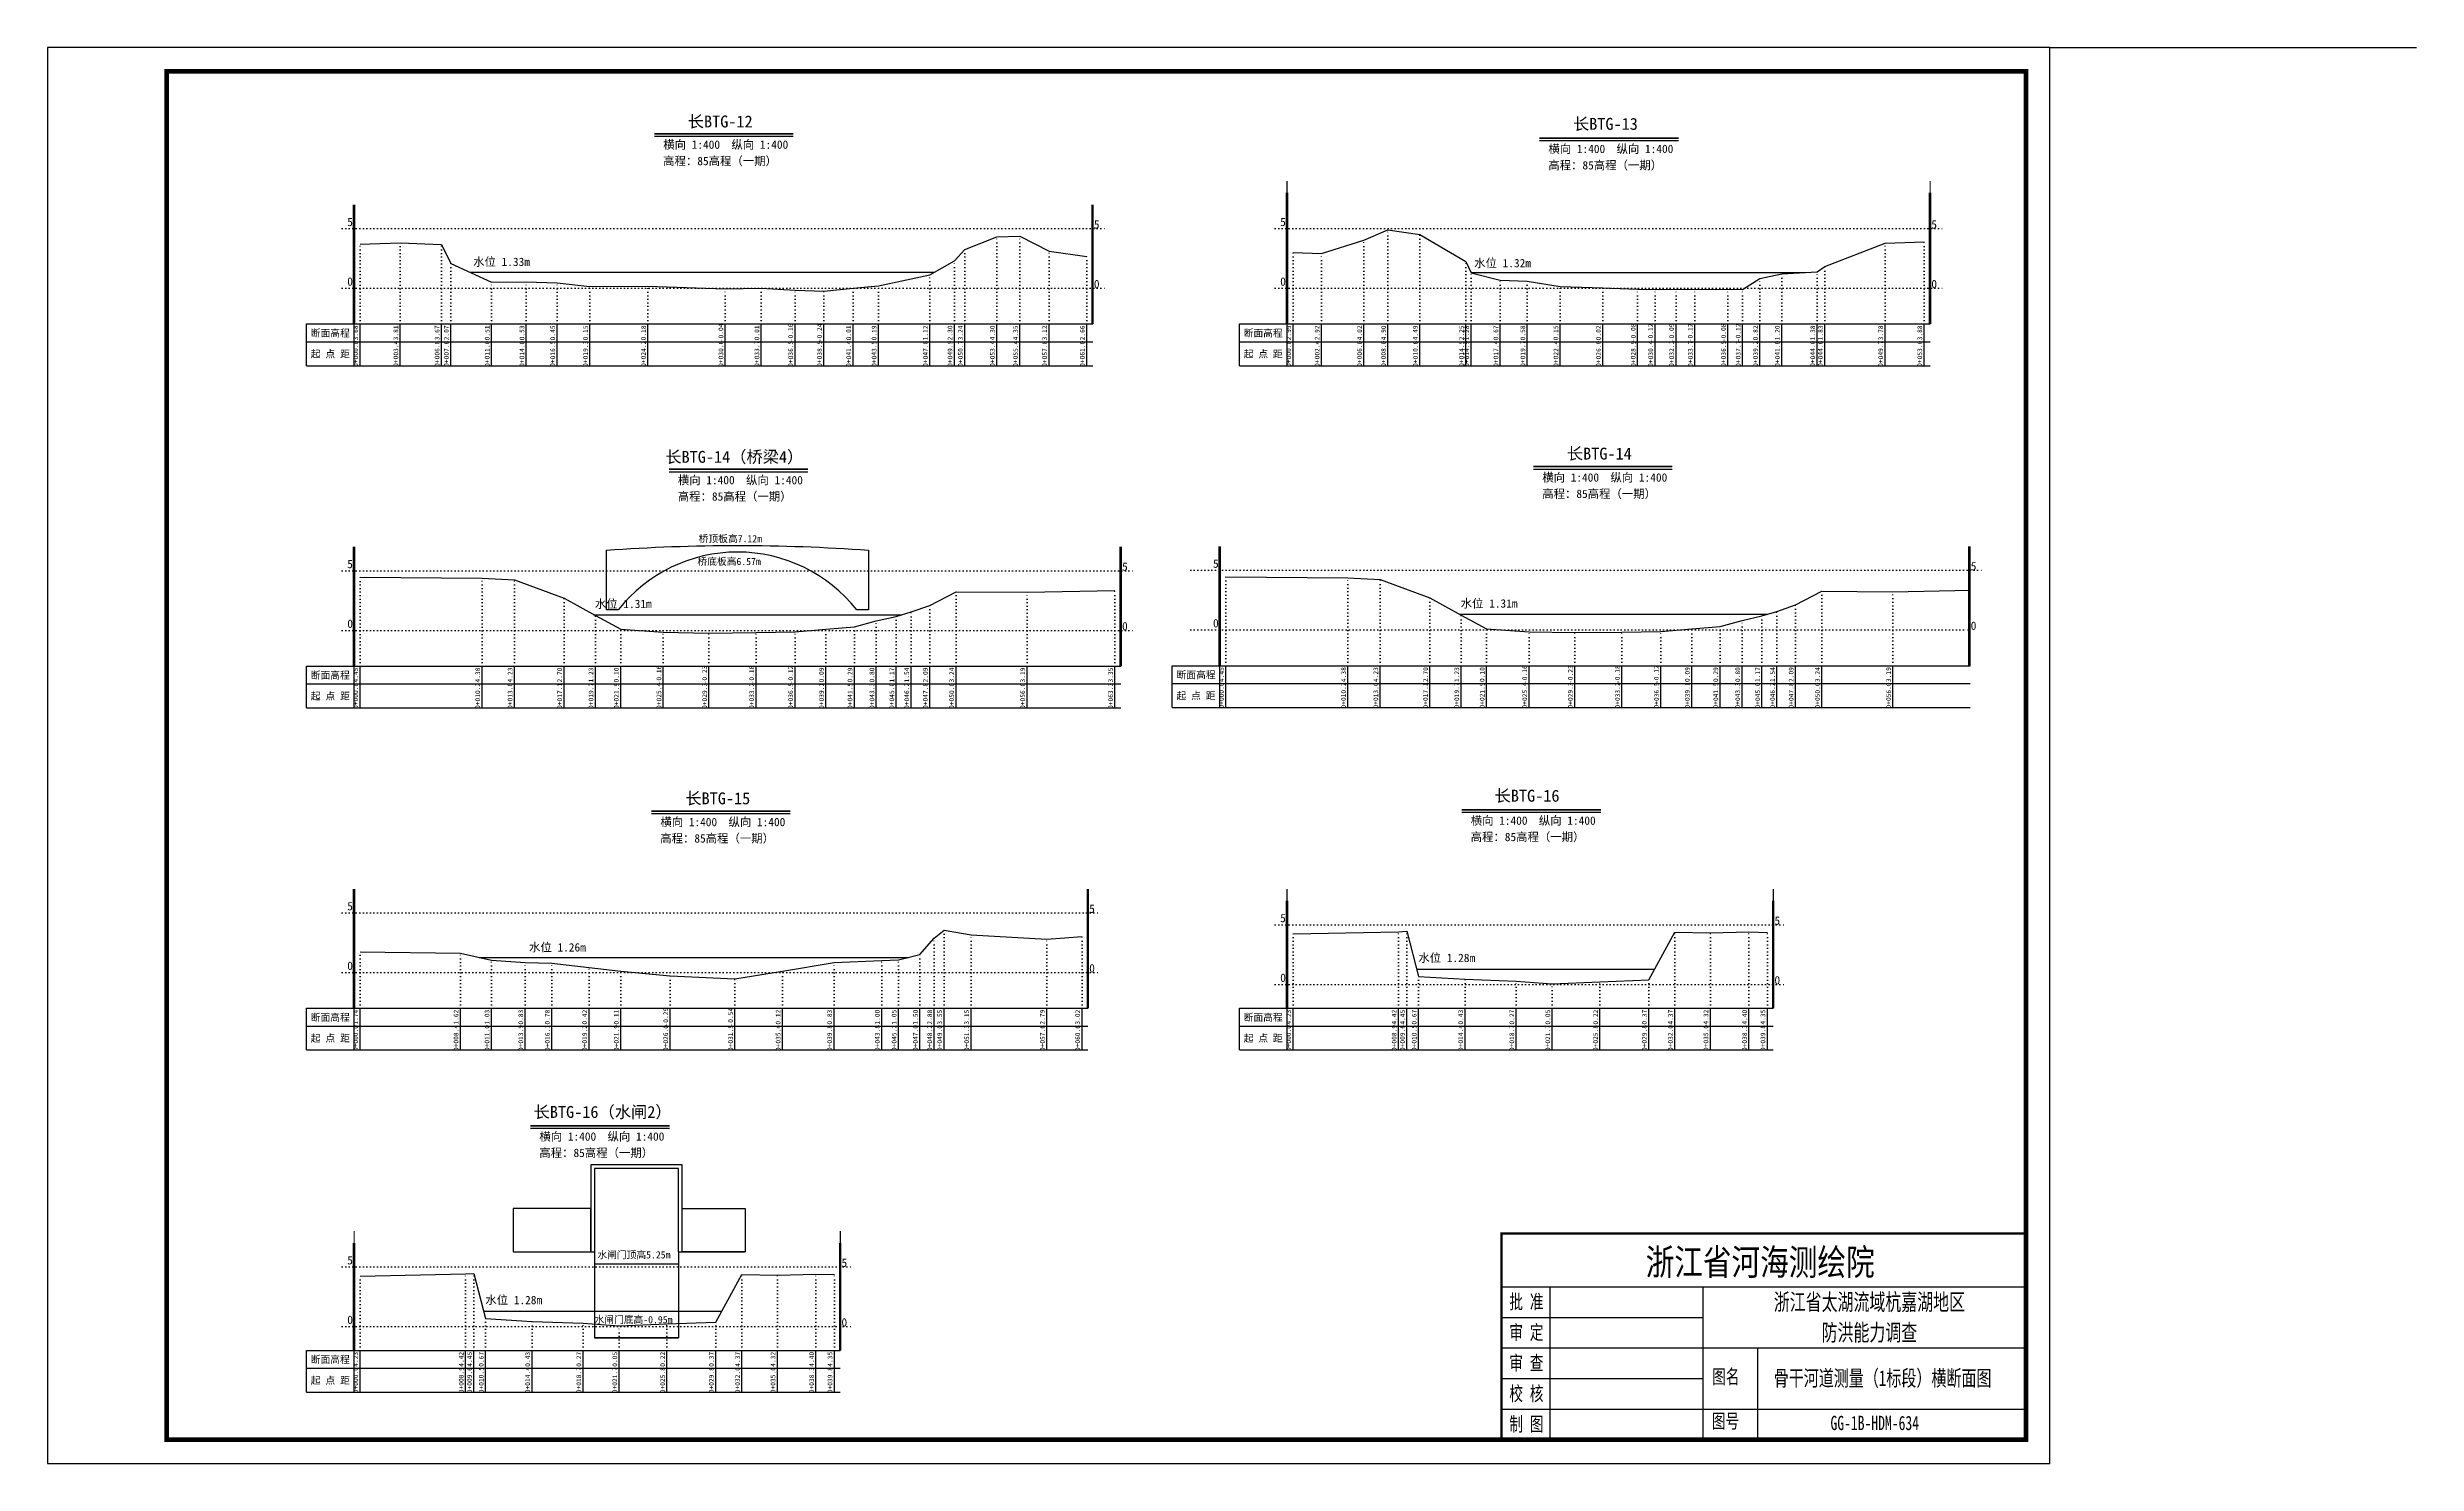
# Model space of a CAD drawing. Header units: millimetres. Extents: x 518104 to 521506, y 3371901 to 3372198.
# Drawn here: x 519595.1 to 520092, y 3371900.9 to 3372197.9 of the extents above; entities that cross this region are included whole.
import ezdxf
from ezdxf.enums import TextEntityAlignment as Align

# ---------------------------------------------------------------- set-up
doc = ezdxf.new("R2010")
doc.units = ezdxf.units.MM
doc.header["$LTSCALE"] = 0.4
doc.header["$MEASUREMENT"] = 0
doc.linetypes.add('X4', pattern=[1.6, 0, -1.6])
for name, color, linetype in [('DMX', 1, 'Continuous'), ('TEXT', 7, 'Continuous'), ('zdm1', 5, 'Continuous'), ('ZDMT5', 3, 'Continuous'), ('图框', 7, 'Continuous'), ('断面名称', 5, 'Continuous'), ('桥梁', 7, 'Continuous'), ('比例尺', 3, 'Continuous'), ('水位', 4, 'Continuous'), ('水闸', 7, 'Continuous')]:
    doc.layers.add(name, color=color, linetype=linetype)
doc.styles.add('HDM', font='仿宋_GB2312.ttf')
doc.styles.add('tk2', font='SimSun.ttf', dxfattribs={"width": 0.8})

msp = doc.modelspace()

# ---------------------------------------------------------------- linework, layer by layer
at = {"lineweight": 100, "const_width": 0.5}
msp.add_lwpolyline([(520010.07, 3371949.15), (519900.07, 3371949.15), (519900.07, 3371905.87), (520010.07, 3371905.87), (520010.07, 3371949.15)], dxfattribs=at)
at = {"layer": 'DMX', "linetype": 'Continuous', "flags": 128}
for points in [[(519660.65, 3372156.57), (519669.07, 3372156.9), (519677.72, 3372156.55), (519679.67, 3372152.55), (519688.22, 3372148.65), (519695.52, 3372148.7), (519701.97, 3372148.5), (519708.85, 3372147.75), (519721.02, 3372147.82), (519737.25, 3372147.27), (519744.8, 3372147.4), (519751.87, 3372146.97), (519757.92, 3372146.77), (519764.05, 3372147.4), (519769.37, 3372147.85), (519780.15, 3372150.17), (519785.3, 3372153.12), (519787.47, 3372155.47), (519794.2, 3372158.12), (519799.02, 3372158.25), (519805.15, 3372155.17), (519813.05, 3372154.02)], [(519856.32, 3372154.85), (519862.3, 3372154.67), (519871.2, 3372157.42), (519876.22, 3372159.62), (519882.9, 3372158.6), (519892.57, 3372153), (519893.67, 3372150.57), (519899.8, 3372149.05), (519905.45, 3372148.82), (519912.37, 3372147.75), (519921.3, 3372147.42), (519928.6, 3372147.17), (519932.25, 3372147.07), (519936.65, 3372147.15), (519940.57, 3372147.07), (519947.52, 3372147.17), (519950.6, 3372147.07), (519954.25, 3372149.42), (519958.82, 3372150.37), (519966.25, 3372150.82), (519967.85, 3372151.95), (519980.5, 3372156.82), (519988.7, 3372157.07)], [(519660.65, 3372086.75), (519686.25, 3372086.57), (519693.02, 3372086.2), (519703.45, 3372082.37), (519710, 3372078.7), (519715.32, 3372075.87), (519724.25, 3372075.22), (519733.82, 3372075.05), (519743.7, 3372075.17), (519751.87, 3372075.32), (519758.35, 3372075.85), (519764.32, 3372076.35), (519768.92, 3372077.62), (519773.1, 3372078.55), (519776.22, 3372079.47), (519780.12, 3372080.85), (519785.65, 3372083.72), (519800.55, 3372083.6), (519818.97, 3372084)], [(519842.23, 3372086.84), (519867.83, 3372086.66), (519874.61, 3372086.29), (519885.03, 3372082.46), (519891.58, 3372078.79), (519896.91, 3372075.96), (519905.83, 3372075.31), (519915.41, 3372075.14), (519925.28, 3372075.26), (519933.46, 3372075.41), (519939.93, 3372075.94), (519945.91, 3372076.44), (519950.51, 3372077.71), (519954.68, 3372078.64), (519957.81, 3372079.56), (519961.71, 3372080.94), (519967.23, 3372083.81), (519982.13, 3372083.69), (519998.33, 3372084.04)], [(519660.65, 3372008.22), (519681.7, 3372007.92), (519688.2, 3372006.45), (519695.27, 3372005.95), (519700.85, 3372005.82), (519708.67, 3372004.92), (519715.32, 3372004.15), (519725.67, 3372003.15), (519739.27, 3372002.52), (519749.25, 3372004.17), (519760.05, 3372005.95), (519770.05, 3372006.37), (519773.57, 3372006.5), (519778.05, 3372007.62), (519781.05, 3372011.07), (519783.12, 3372012.75), (519788.8, 3372011.75), (519804.67, 3372010.85), (519812.07, 3372011.42)], [(519856.32, 3372011.95), (519878.45, 3372012.42), (519880.2, 3372012.5), (519882.65, 3372003.05), (519892.4, 3372002.45), (519903.12, 3372002.05), (519910.67, 3372001.5), (519920.7, 3372001.92), (519930.92, 3372002.3), (519936.4, 3372012.3), (519943.85, 3372012.17), (519951.95, 3372012.37), (519955.8, 3372012.25)], [(519660.65, 3371940.2), (519682.77, 3371940.67), (519684.52, 3371940.75), (519686.97, 3371931.3), (519696.72, 3371930.7), (519707.45, 3371930.3), (519715, 3371929.75), (519725.02, 3371930.17), (519735.25, 3371930.55), (519740.72, 3371940.55), (519748.17, 3371940.42), (519756.27, 3371940.62), (519760.12, 3371940.5)]]:
    msp.add_lwpolyline(points, dxfattribs=at)
at = {"layer": 'TEXT', "color": 0}
for p, q in [((519900.07, 3371937.95, 0), (520010.07, 3371937.95, 0)), ((519910.15, 3371937.95, 0), (519910.15, 3371912.29, 0)), ((519942.24, 3371937.95, 0), (519942.24, 3371912.29, 0)), ((519900.07, 3371931.54, 0), (519942.24, 3371931.54, 0)), ((519900.07, 3371925.12, 0), (519942.24, 3371925.12, 0)), ((519942.24, 3371925.12, 0), (520010.07, 3371925.12, 0)), ((519953.72, 3371925.12, 0), (519953.72, 3371905.87, 0)), ((519900.07, 3371918.7, 0), (519942.24, 3371918.7, 0)), ((519900.07, 3371912.29, 0), (520010.07, 3371912.29, 0)), ((519910.15, 3371912.29, 0), (519910.15, 3371905.87, 0)), ((519942.24, 3371912.29, 0), (519942.24, 3371905.87, 0))]:
    msp.add_line(p, q, dxfattribs=at)
at = {"layer": 'zdm1', "linetype": 'Continuous'}
for p, q in [((519854.95, 3372139.87), (519854.95, 3372167.37)), ((519855.2, 3372139.87), (519855.2, 3372167.37)), ((519989.82, 3372139.87), (519989.82, 3372167.37)), ((519990.07, 3372139.87), (519990.07, 3372167.37)), ((519659.27, 3372139.87), (519659.27, 3372164.87)), ((519659.52, 3372139.87), (519659.52, 3372164.87)), ((519814.17, 3372139.87), (519814.17, 3372164.87)), ((519814.42, 3372139.87), (519814.42, 3372164.87)), ((519649.4, 3372139.87), (519660.65, 3372139.87)), ((519649.4, 3372131.12), (519649.4, 3372139.87)), ((519649.4, 3372136.12), (519814.3, 3372136.12)), ((519659.4, 3372131.12), (519659.4, 3372139.87)), ((519660.65, 3372139.87), (519814.3, 3372139.87)), ((519845.07, 3372139.87), (519856.32, 3372139.87)), ((519845.07, 3372131.12), (519845.07, 3372139.87)), ((519845.07, 3372136.12), (519989.95, 3372136.12)), ((519855.07, 3372131.12), (519855.07, 3372139.87)), ((519856.32, 3372139.87), (519989.95, 3372139.87)), ((519649.4, 3372131.12), (519814.3, 3372131.12)), ((519845.07, 3372131.12), (519989.95, 3372131.12)), ((519659.27, 3372068.12), (519659.27, 3372093.12)), ((519659.52, 3372068.12), (519659.52, 3372093.12)), ((519820.1, 3372068.12), (519820.1, 3372093.12)), ((519820.35, 3372068.12), (519820.35, 3372093.12)), ((519840.86, 3372068.21), (519840.86, 3372093.21)), ((519841.11, 3372068.21), (519841.11, 3372093.21)), ((519998.08, 3372068.21), (519998.08, 3372093.21)), ((519998.33, 3372068.21), (519998.33, 3372093.21)), ((519649.4, 3372068.12), (519660.65, 3372068.12)), ((519649.4, 3372059.37), (519649.4, 3372068.12)), ((519659.4, 3372059.37), (519659.4, 3372068.12)), ((519660.65, 3372068.12), (519820.22, 3372068.12)), ((519830.98, 3372068.21), (519842.23, 3372068.21)), ((519830.98, 3372059.46), (519830.98, 3372068.21)), ((519838.63, 3372068.21), (519998.33, 3372068.21)), ((519840.98, 3372059.46), (519840.98, 3372068.21)), ((519649.4, 3372064.37), (519820.22, 3372064.37)), ((519830.98, 3372064.46), (519998.33, 3372064.46)), ((519649.4, 3372059.37), (519820.22, 3372059.37)), ((519830.98, 3372059.46), (519998.33, 3372059.46)), ((519659.27, 3371996.37), (519659.27, 3372021.37)), ((519659.52, 3371996.37), (519659.52, 3372021.37)), ((519813.2, 3371996.37), (519813.2, 3372021.37)), ((519813.45, 3371996.37), (519813.45, 3372021.37)), ((519854.95, 3371996.37), (519854.95, 3372018.87)), ((519855.2, 3371996.37), (519855.2, 3372018.87)), ((519956.92, 3371996.37), (519956.92, 3372018.87)), ((519957.17, 3371996.37), (519957.17, 3372018.87)), ((519649.4, 3371996.37), (519660.65, 3371996.37)), ((519649.4, 3371987.62), (519649.4, 3371996.37)), ((519649.4, 3371992.62), (519813.32, 3371992.62)), ((519659.4, 3371987.62), (519659.4, 3371996.37)), ((519660.65, 3371996.37), (519813.32, 3371996.37)), ((519845.07, 3371996.37), (519856.32, 3371996.37)), ((519845.07, 3371987.62), (519845.07, 3371996.37)), ((519845.07, 3371992.62), (519957.05, 3371992.62)), ((519855.07, 3371987.62), (519855.07, 3371996.37)), ((519856.32, 3371996.37), (519957.05, 3371996.37)), ((519649.4, 3371987.62), (519813.32, 3371987.62)), ((519845.07, 3371987.62), (519957.05, 3371987.62)), ((519659.27, 3371924.62), (519659.27, 3371947.12)), ((519659.52, 3371924.62), (519659.52, 3371947.12)), ((519761.25, 3371924.62), (519761.25, 3371947.12)), ((519761.5, 3371924.62), (519761.5, 3371947.12)), ((519649.4, 3371924.62), (519660.65, 3371924.62)), ((519649.4, 3371915.87), (519649.4, 3371924.62)), ((519659.4, 3371915.87), (519659.4, 3371924.62)), ((519660.65, 3371924.62), (519761.37, 3371924.62)), ((519649.4, 3371920.87), (519761.37, 3371920.87)), ((519649.4, 3371915.87), (519761.37, 3371915.87))]:
    msp.add_line(p, q, dxfattribs=at)
at = {"layer": 'zdm1', "linetype": 'X4'}
for p, q in [((519656.9, 3372159.87), (519816.8, 3372159.87)), ((519852.57, 3372159.87), (519992.45, 3372159.87)), ((519656.9, 3372147.37), (519816.8, 3372147.37)), ((519852.57, 3372147.37), (519992.45, 3372147.37)), ((519656.9, 3372088.12), (519822.72, 3372088.12)), ((519834.88, 3372088.21), (520000.71, 3372088.21)), ((519656.9, 3372075.62), (519822.72, 3372075.62)), ((519834.88, 3372075.71), (519998.33, 3372075.71)), ((519656.9, 3372016.37), (519815.82, 3372016.37)), ((519852.57, 3372013.87), (519959.55, 3372013.87)), ((519656.9, 3372003.87), (519815.82, 3372003.87)), ((519852.57, 3372001.37), (519959.55, 3372001.37)), ((519656.9, 3371942.12), (519763.87, 3371942.12)), ((519656.9, 3371929.62), (519763.87, 3371929.62))]:
    msp.add_line(p, q, dxfattribs=at)
at = {"layer": 'zdm1', "linetype": 'Continuous', "flags": 128}
for points in [[(519855.07, 3372167.37, 0.25, 0.25, 0), (519855.07, 3372169.87, 0.25, 0.25, 0)], [(519989.95, 3372167.37, 0.25, 0.25, 0), (519989.95, 3372169.87, 0.25, 0.25, 0)], [(519659.4, 3372162.37, 0.25, 0.25, 0), (519659.4, 3372164.87, 0.25, 0.25, 0)], [(519814.3, 3372162.37, 0.25, 0.25, 0), (519814.3, 3372164.87, 0.25, 0.25, 0)], [(519855.07, 3372162.37, 0.25, 0.25, 0), (519855.07, 3372164.87, 0.25, 0.25, 0)], [(519989.95, 3372162.37, 0.25, 0.25, 0), (519989.95, 3372164.87, 0.25, 0.25, 0)], [(519659.4, 3372157.37, 0.25, 0.25, 0), (519659.4, 3372159.87, 0.25, 0.25, 0)], [(519814.3, 3372157.37, 0.25, 0.25, 0), (519814.3, 3372159.87, 0.25, 0.25, 0)], [(519855.07, 3372157.37, 0.25, 0.25, 0), (519855.07, 3372159.87, 0.25, 0.25, 0)], [(519989.95, 3372157.37, 0.25, 0.25, 0), (519989.95, 3372159.87, 0.25, 0.25, 0)], [(519659.4, 3372152.37, 0.25, 0.25, 0), (519659.4, 3372154.87, 0.25, 0.25, 0)], [(519814.3, 3372152.37, 0.25, 0.25, 0), (519814.3, 3372154.87, 0.25, 0.25, 0)], [(519855.07, 3372152.37, 0.25, 0.25, 0), (519855.07, 3372154.87, 0.25, 0.25, 0)], [(519989.95, 3372152.37, 0.25, 0.25, 0), (519989.95, 3372154.87, 0.25, 0.25, 0)], [(519659.4, 3372147.37, 0.25, 0.25, 0), (519659.4, 3372149.87, 0.25, 0.25, 0)], [(519814.3, 3372147.37, 0.25, 0.25, 0), (519814.3, 3372149.87, 0.25, 0.25, 0)], [(519855.07, 3372147.37, 0.25, 0.25, 0), (519855.07, 3372149.87, 0.25, 0.25, 0)], [(519989.95, 3372147.37, 0.25, 0.25, 0), (519989.95, 3372149.87, 0.25, 0.25, 0)], [(519659.4, 3372142.37, 0.25, 0.25, 0), (519659.4, 3372144.87, 0.25, 0.25, 0)], [(519814.3, 3372142.37, 0.25, 0.25, 0), (519814.3, 3372144.87, 0.25, 0.25, 0)], [(519855.07, 3372142.37, 0.25, 0.25, 0), (519855.07, 3372144.87, 0.25, 0.25, 0)], [(519989.95, 3372142.37, 0.25, 0.25, 0), (519989.95, 3372144.87, 0.25, 0.25, 0)], [(519659.4, 3372090.62, 0.25, 0.25, 0), (519659.4, 3372093.12, 0.25, 0.25, 0)], [(519820.22, 3372090.62, 0.25, 0.25, 0), (519820.22, 3372093.12, 0.25, 0.25, 0)], [(519840.98, 3372090.71, 0.25, 0.25, 0), (519840.98, 3372093.21, 0.25, 0.25, 0)], [(519998.21, 3372090.71, 0.25, 0.25, 0), (519998.21, 3372093.21, 0.25, 0.25, 0)], [(519659.4, 3372085.62, 0.25, 0.25, 0), (519659.4, 3372088.12, 0.25, 0.25, 0)], [(519820.22, 3372085.62, 0.25, 0.25, 0), (519820.22, 3372088.12, 0.25, 0.25, 0)], [(519840.98, 3372085.71, 0.25, 0.25, 0), (519840.98, 3372088.21, 0.25, 0.25, 0)], [(519998.21, 3372085.71, 0.25, 0.25, 0), (519998.21, 3372088.21, 0.25, 0.25, 0)], [(519659.4, 3372080.62, 0.25, 0.25, 0), (519659.4, 3372083.12, 0.25, 0.25, 0)], [(519820.22, 3372080.62, 0.25, 0.25, 0), (519820.22, 3372083.12, 0.25, 0.25, 0)], [(519840.98, 3372080.71, 0.25, 0.25, 0), (519840.98, 3372083.21, 0.25, 0.25, 0)], [(519998.21, 3372080.71, 0.25, 0.25, 0), (519998.21, 3372083.21, 0.25, 0.25, 0)], [(519659.4, 3372075.62, 0.25, 0.25, 0), (519659.4, 3372078.12, 0.25, 0.25, 0)], [(519820.22, 3372075.62, 0.25, 0.25, 0), (519820.22, 3372078.12, 0.25, 0.25, 0)], [(519840.98, 3372075.71, 0.25, 0.25, 0), (519840.98, 3372078.21, 0.25, 0.25, 0)], [(519998.21, 3372075.71, 0.25, 0.25, 0), (519998.21, 3372078.21, 0.25, 0.25, 0)], [(519659.4, 3372070.62, 0.25, 0.25, 0), (519659.4, 3372073.12, 0.25, 0.25, 0)], [(519820.22, 3372070.62, 0.25, 0.25, 0), (519820.22, 3372073.12, 0.25, 0.25, 0)], [(519840.98, 3372070.71, 0.25, 0.25, 0), (519840.98, 3372073.21, 0.25, 0.25, 0)], [(519998.21, 3372070.71, 0.25, 0.25, 0), (519998.21, 3372073.21, 0.25, 0.25, 0)], [(519659.4, 3372018.87, 0.25, 0.25, 0), (519659.4, 3372021.37, 0.25, 0.25, 0)], [(519813.32, 3372018.87, 0.25, 0.25, 0), (519813.32, 3372021.37, 0.25, 0.25, 0)], [(519855.07, 3372018.87, 0.25, 0.25, 0), (519855.07, 3372021.37, 0.25, 0.25, 0)], [(519957.05, 3372018.87, 0.25, 0.25, 0), (519957.05, 3372021.37, 0.25, 0.25, 0)], [(519659.4, 3372013.87, 0.25, 0.25, 0), (519659.4, 3372016.37, 0.25, 0.25, 0)], [(519813.32, 3372013.87, 0.25, 0.25, 0), (519813.32, 3372016.37, 0.25, 0.25, 0)], [(519855.07, 3372013.87, 0.25, 0.25, 0), (519855.07, 3372016.37, 0.25, 0.25, 0)], [(519957.05, 3372013.87, 0.25, 0.25, 0), (519957.05, 3372016.37, 0.25, 0.25, 0)], [(519659.4, 3372008.87, 0.25, 0.25, 0), (519659.4, 3372011.37, 0.25, 0.25, 0)], [(519813.32, 3372008.87, 0.25, 0.25, 0), (519813.32, 3372011.37, 0.25, 0.25, 0)], [(519855.07, 3372008.87, 0.25, 0.25, 0), (519855.07, 3372011.37, 0.25, 0.25, 0)], [(519957.05, 3372008.87, 0.25, 0.25, 0), (519957.05, 3372011.37, 0.25, 0.25, 0)], [(519659.4, 3372003.87, 0.25, 0.25, 0), (519659.4, 3372006.37, 0.25, 0.25, 0)], [(519813.32, 3372003.87, 0.25, 0.25, 0), (519813.32, 3372006.37, 0.25, 0.25, 0)], [(519855.07, 3372003.87, 0.25, 0.25, 0), (519855.07, 3372006.37, 0.25, 0.25, 0)], [(519957.05, 3372003.87, 0.25, 0.25, 0), (519957.05, 3372006.37, 0.25, 0.25, 0)], [(519659.4, 3371998.87, 0.25, 0.25, 0), (519659.4, 3372001.37, 0.25, 0.25, 0)], [(519813.32, 3371998.87, 0.25, 0.25, 0), (519813.32, 3372001.37, 0.25, 0.25, 0)], [(519855.07, 3371998.87, 0.25, 0.25, 0), (519855.07, 3372001.37, 0.25, 0.25, 0)], [(519957.05, 3371998.87, 0.25, 0.25, 0), (519957.05, 3372001.37, 0.25, 0.25, 0)], [(519659.4, 3371947.12, 0.25, 0.25, 0), (519659.4, 3371949.62, 0.25, 0.25, 0)], [(519761.37, 3371947.12, 0.25, 0.25, 0), (519761.37, 3371949.62, 0.25, 0.25, 0)], [(519659.4, 3371942.12, 0.25, 0.25, 0), (519659.4, 3371944.62, 0.25, 0.25, 0)], [(519761.37, 3371942.12, 0.25, 0.25, 0), (519761.37, 3371944.62, 0.25, 0.25, 0)], [(519659.4, 3371937.12, 0.25, 0.25, 0), (519659.4, 3371939.62, 0.25, 0.25, 0)], [(519761.37, 3371937.12, 0.25, 0.25, 0), (519761.37, 3371939.62, 0.25, 0.25, 0)], [(519659.4, 3371932.12, 0.25, 0.25, 0), (519659.4, 3371934.62, 0.25, 0.25, 0)], [(519761.37, 3371932.12, 0.25, 0.25, 0), (519761.37, 3371934.62, 0.25, 0.25, 0)], [(519659.4, 3371927.12, 0.25, 0.25, 0), (519659.4, 3371929.62, 0.25, 0.25, 0)], [(519761.37, 3371927.12, 0.25, 0.25, 0), (519761.37, 3371929.62, 0.25, 0.25, 0)]]:
    msp.add_lwpolyline(points, format="xyseb", dxfattribs=at)
at = {"layer": 'ZDMT5', "linetype": 'X4'}
for p, q in [((519660.65, 3372139.87), (519660.65, 3372156.57)), ((519669.07, 3372139.87), (519669.07, 3372156.9)), ((519677.72, 3372139.87), (519677.72, 3372156.55)), ((519787.47, 3372139.87), (519787.47, 3372155.47)), ((519794.2, 3372139.87), (519794.2, 3372158.12)), ((519799.02, 3372139.87), (519799.02, 3372158.25)), ((519871.2, 3372139.87), (519871.2, 3372157.42)), ((519876.22, 3372139.87), (519876.22, 3372159.62)), ((519882.9, 3372139.87), (519882.9, 3372158.6)), ((519980.5, 3372139.87), (519980.5, 3372156.82)), ((519988.7, 3372139.87), (519988.7, 3372157.07)), ((519679.67, 3372139.87), (519679.67, 3372152.55)), ((519785.3, 3372139.87), (519785.3, 3372153.12)), ((519805.15, 3372139.87), (519805.15, 3372155.17)), ((519813.05, 3372139.87), (519813.05, 3372154.02)), ((519856.32, 3372139.87), (519856.32, 3372154.85)), ((519862.3, 3372139.87), (519862.3, 3372154.67)), ((519892.57, 3372139.87), (519892.57, 3372153)), ((519893.67, 3372139.87), (519893.67, 3372150.57)), ((519966.25, 3372139.87), (519966.25, 3372150.82)), ((519967.85, 3372139.87), (519967.85, 3372151.95)), ((519688.22, 3372139.87), (519688.22, 3372148.65)), ((519695.52, 3372139.87), (519695.52, 3372148.7)), ((519701.97, 3372139.87), (519701.97, 3372148.5)), ((519708.85, 3372139.87), (519708.85, 3372147.75)), ((519721.02, 3372139.87), (519721.02, 3372147.82)), ((519737.25, 3372139.87), (519737.25, 3372147.27)), ((519744.8, 3372139.87), (519744.8, 3372147.4)), ((519751.87, 3372139.87), (519751.87, 3372146.97)), ((519757.92, 3372139.87), (519757.92, 3372146.77)), ((519764.05, 3372139.87), (519764.05, 3372147.4)), ((519769.37, 3372139.87), (519769.37, 3372147.85)), ((519780.15, 3372139.87), (519780.15, 3372150.17)), ((519899.8, 3372139.87), (519899.8, 3372149.05)), ((519905.45, 3372139.87), (519905.45, 3372148.82)), ((519912.37, 3372139.87), (519912.37, 3372147.75)), ((519921.3, 3372139.87), (519921.3, 3372147.42)), ((519928.6, 3372139.87), (519928.6, 3372147.17)), ((519932.25, 3372139.87), (519932.25, 3372147.07)), ((519936.65, 3372139.87), (519936.65, 3372147.15)), ((519940.57, 3372139.87), (519940.57, 3372147.07)), ((519947.52, 3372139.87), (519947.52, 3372147.17)), ((519950.6, 3372139.87), (519950.6, 3372147.07)), ((519954.25, 3372139.87), (519954.25, 3372149.42)), ((519958.82, 3372139.87), (519958.82, 3372150.37)), ((519660.65, 3372068.12), (519660.65, 3372086.75)), ((519686.25, 3372068.12), (519686.25, 3372086.57)), ((519693.02, 3372068.12), (519693.02, 3372086.2)), ((519842.23, 3372068.21), (519842.23, 3372086.84)), ((519867.83, 3372068.21), (519867.83, 3372086.66)), ((519874.61, 3372068.21), (519874.61, 3372086.29)), ((519703.45, 3372068.12), (519703.45, 3372082.37)), ((519785.65, 3372068.12), (519785.65, 3372083.72)), ((519800.55, 3372068.12), (519800.55, 3372083.6)), ((519818.97, 3372068.12), (519818.97, 3372084)), ((519885.03, 3372068.21), (519885.03, 3372082.46)), ((519961.71, 3372068.21), (519961.71, 3372080.94)), ((519967.23, 3372068.21), (519967.23, 3372083.81)), ((519982.13, 3372068.21), (519982.13, 3372083.69)), ((519710, 3372068.12), (519710, 3372078.7)), ((519764.32, 3372068.12), (519764.32, 3372076.35)), ((519768.92, 3372068.12), (519768.92, 3372077.62)), ((519773.1, 3372068.12), (519773.1, 3372078.55)), ((519776.22, 3372068.12), (519776.22, 3372079.47)), ((519780.12, 3372068.12), (519780.12, 3372080.85)), ((519891.58, 3372068.21), (519891.58, 3372078.79)), ((519896.91, 3372068.21), (519896.91, 3372075.96)), ((519939.93, 3372068.21), (519939.93, 3372075.94)), ((519945.91, 3372068.21), (519945.91, 3372076.44)), ((519950.51, 3372068.21), (519950.51, 3372077.71)), ((519954.68, 3372068.21), (519954.68, 3372078.64)), ((519957.81, 3372068.21), (519957.81, 3372079.56)), ((519715.32, 3372068.12), (519715.32, 3372075.87)), ((519724.25, 3372068.12), (519724.25, 3372075.22)), ((519733.82, 3372068.12), (519733.82, 3372075.05)), ((519743.7, 3372068.12), (519743.7, 3372075.17)), ((519751.87, 3372068.12), (519751.87, 3372075.32)), ((519758.35, 3372068.12), (519758.35, 3372075.85)), ((519905.83, 3372068.21), (519905.83, 3372075.31)), ((519915.41, 3372068.21), (519915.41, 3372075.14)), ((519925.28, 3372068.21), (519925.28, 3372075.26)), ((519933.46, 3372068.21), (519933.46, 3372075.41)), ((519783.12, 3371996.37), (519783.12, 3372012.75)), ((519788.8, 3371996.37), (519788.8, 3372011.75)), ((519812.07, 3371996.37), (519812.07, 3372011.42)), ((519856.32, 3371996.37), (519856.32, 3372011.95)), ((519878.45, 3371996.37), (519878.45, 3372012.42)), ((519880.2, 3371996.37), (519880.2, 3372012.5)), ((519936.4, 3371996.37), (519936.4, 3372012.3)), ((519943.85, 3371996.37), (519943.85, 3372012.17)), ((519951.95, 3371996.37), (519951.95, 3372012.37)), ((519955.8, 3371996.37), (519955.8, 3372012.25)), ((519660.65, 3371996.37), (519660.65, 3372008.22)), ((519681.7, 3371996.37), (519681.7, 3372007.92)), ((519688.2, 3371996.37), (519688.2, 3372006.45)), ((519770.05, 3371996.37), (519770.05, 3372006.37)), ((519773.57, 3371996.37), (519773.57, 3372006.5)), ((519778.05, 3371996.37), (519778.05, 3372007.62)), ((519781.05, 3371996.37), (519781.05, 3372011.07)), ((519804.67, 3371996.37), (519804.67, 3372010.85)), ((519695.27, 3371996.37), (519695.27, 3372005.95)), ((519700.85, 3371996.37), (519700.85, 3372005.82)), ((519708.67, 3371996.37), (519708.67, 3372004.92)), ((519715.32, 3371996.37), (519715.32, 3372004.15)), ((519725.67, 3371996.37), (519725.67, 3372003.15)), ((519739.27, 3371996.37), (519739.27, 3372002.52)), ((519749.25, 3371996.37), (519749.25, 3372004.17)), ((519760.05, 3371996.37), (519760.05, 3372005.95)), ((519882.65, 3371996.37), (519882.65, 3372003.05)), ((519892.4, 3371996.37), (519892.4, 3372002.45)), ((519903.12, 3371996.37), (519903.12, 3372002.05)), ((519910.67, 3371996.37), (519910.67, 3372001.5)), ((519920.7, 3371996.37), (519920.7, 3372001.92)), ((519930.92, 3371996.37), (519930.92, 3372002.3)), ((519660.65, 3371924.62), (519660.65, 3371940.2)), ((519682.77, 3371924.62), (519682.77, 3371940.67)), ((519684.52, 3371924.62), (519684.52, 3371940.75)), ((519740.72, 3371924.62), (519740.72, 3371940.55)), ((519748.17, 3371924.62), (519748.17, 3371940.42)), ((519756.27, 3371924.62), (519756.27, 3371940.62)), ((519760.12, 3371924.62), (519760.12, 3371940.5)), ((519686.97, 3371924.62), (519686.97, 3371931.3)), ((519696.72, 3371924.62), (519696.72, 3371930.7)), ((519707.45, 3371924.62), (519707.45, 3371930.3)), ((519715, 3371924.62), (519715, 3371929.75)), ((519725.02, 3371924.62), (519725.02, 3371930.17)), ((519735.25, 3371924.62), (519735.25, 3371930.55))]:
    msp.add_line(p, q, dxfattribs=at)
at = {"layer": 'ZDMT5', "linetype": 'Continuous'}
for p, q in [((519660.65, 3372131.12), (519660.65, 3372139.87)), ((519669.07, 3372131.12), (519669.07, 3372139.87)), ((519677.72, 3372131.12), (519677.72, 3372139.87)), ((519679.67, 3372131.12), (519679.67, 3372139.87)), ((519688.22, 3372131.12), (519688.22, 3372139.87)), ((519695.52, 3372131.12), (519695.52, 3372139.87)), ((519701.97, 3372131.12), (519701.97, 3372139.87)), ((519708.85, 3372131.12), (519708.85, 3372139.87)), ((519721.02, 3372131.12), (519721.02, 3372139.87)), ((519737.25, 3372131.12), (519737.25, 3372139.87)), ((519744.8, 3372131.12), (519744.8, 3372139.87)), ((519751.87, 3372131.12), (519751.87, 3372139.87)), ((519757.92, 3372131.12), (519757.92, 3372139.87)), ((519764.05, 3372131.12), (519764.05, 3372139.87)), ((519769.37, 3372131.12), (519769.37, 3372139.87)), ((519780.15, 3372131.12), (519780.15, 3372139.87)), ((519785.3, 3372131.12), (519785.3, 3372139.87)), ((519787.47, 3372131.12), (519787.47, 3372139.87)), ((519794.2, 3372131.12), (519794.2, 3372139.87)), ((519799.02, 3372131.12), (519799.02, 3372139.87)), ((519805.15, 3372131.12), (519805.15, 3372139.87)), ((519813.05, 3372131.12), (519813.05, 3372139.87)), ((519856.32, 3372131.12), (519856.32, 3372139.87)), ((519862.3, 3372131.12), (519862.3, 3372139.87)), ((519871.2, 3372131.12), (519871.2, 3372139.87)), ((519876.22, 3372131.12), (519876.22, 3372139.87)), ((519882.9, 3372131.12), (519882.9, 3372139.87)), ((519892.57, 3372131.12), (519892.57, 3372139.87)), ((519893.67, 3372131.12), (519893.67, 3372139.87)), ((519899.8, 3372131.12), (519899.8, 3372139.87)), ((519905.45, 3372131.12), (519905.45, 3372139.87)), ((519912.37, 3372131.12), (519912.37, 3372139.87)), ((519921.3, 3372131.12), (519921.3, 3372139.87)), ((519928.6, 3372131.12), (519928.6, 3372139.87)), ((519932.25, 3372131.12), (519932.25, 3372139.87)), ((519936.65, 3372131.12), (519936.65, 3372139.87)), ((519940.57, 3372131.12), (519940.57, 3372139.87)), ((519947.52, 3372131.12), (519947.52, 3372139.87)), ((519950.6, 3372131.12), (519950.6, 3372139.87)), ((519954.25, 3372131.12), (519954.25, 3372139.87)), ((519958.82, 3372131.12), (519958.82, 3372139.87)), ((519966.25, 3372131.12), (519966.25, 3372139.87)), ((519967.85, 3372131.12), (519967.85, 3372139.87)), ((519980.5, 3372131.12), (519980.5, 3372139.87)), ((519988.7, 3372131.12), (519988.7, 3372139.87)), ((519660.65, 3372059.37), (519660.65, 3372068.12)), ((519686.25, 3372059.37), (519686.25, 3372068.12)), ((519693.02, 3372059.37), (519693.02, 3372068.12)), ((519703.45, 3372059.37), (519703.45, 3372068.12)), ((519710, 3372059.37), (519710, 3372068.12)), ((519715.32, 3372059.37), (519715.32, 3372068.12)), ((519724.25, 3372059.37), (519724.25, 3372068.12)), ((519733.82, 3372059.37), (519733.82, 3372068.12)), ((519743.7, 3372059.37), (519743.7, 3372068.12)), ((519751.87, 3372059.37), (519751.87, 3372068.12)), ((519758.35, 3372059.37), (519758.35, 3372068.12)), ((519764.32, 3372059.37), (519764.32, 3372068.12)), ((519768.92, 3372059.37), (519768.92, 3372068.12)), ((519773.1, 3372059.37), (519773.1, 3372068.12)), ((519776.22, 3372059.37), (519776.22, 3372068.12)), ((519780.12, 3372059.37), (519780.12, 3372068.12)), ((519785.65, 3372059.37), (519785.65, 3372068.12)), ((519800.55, 3372059.37), (519800.55, 3372068.12)), ((519818.97, 3372059.37), (519818.97, 3372068.12)), ((519842.23, 3372059.46), (519842.23, 3372068.21)), ((519867.83, 3372059.46), (519867.83, 3372068.21)), ((519874.61, 3372059.46), (519874.61, 3372068.21)), ((519885.03, 3372059.46), (519885.03, 3372068.21)), ((519891.58, 3372059.46), (519891.58, 3372068.21)), ((519896.91, 3372059.46), (519896.91, 3372068.21)), ((519905.83, 3372059.46), (519905.83, 3372068.21)), ((519915.41, 3372059.46), (519915.41, 3372068.21)), ((519925.28, 3372059.46), (519925.28, 3372068.21)), ((519933.46, 3372059.46), (519933.46, 3372068.21)), ((519939.93, 3372059.46), (519939.93, 3372068.21)), ((519945.91, 3372059.46), (519945.91, 3372068.21)), ((519950.51, 3372059.46), (519950.51, 3372068.21)), ((519954.68, 3372059.46), (519954.68, 3372068.21)), ((519957.81, 3372059.46), (519957.81, 3372068.21)), ((519961.71, 3372059.46), (519961.71, 3372068.21)), ((519967.23, 3372059.46), (519967.23, 3372068.21)), ((519982.13, 3372059.46), (519982.13, 3372068.21)), ((519660.65, 3371987.62), (519660.65, 3371996.37)), ((519681.7, 3371987.62), (519681.7, 3371996.37)), ((519688.2, 3371987.62), (519688.2, 3371996.37)), ((519695.27, 3371987.62), (519695.27, 3371996.37)), ((519700.85, 3371987.62), (519700.85, 3371996.37)), ((519708.67, 3371987.62), (519708.67, 3371996.37)), ((519715.32, 3371987.62), (519715.32, 3371996.37)), ((519725.67, 3371987.62), (519725.67, 3371996.37)), ((519739.27, 3371987.62), (519739.27, 3371996.37)), ((519749.25, 3371987.62), (519749.25, 3371996.37)), ((519760.05, 3371987.62), (519760.05, 3371996.37)), ((519770.05, 3371987.62), (519770.05, 3371996.37)), ((519773.57, 3371987.62), (519773.57, 3371996.37)), ((519778.05, 3371987.62), (519778.05, 3371996.37)), ((519781.05, 3371987.62), (519781.05, 3371996.37)), ((519783.12, 3371987.62), (519783.12, 3371996.37)), ((519788.8, 3371987.62), (519788.8, 3371996.37)), ((519804.67, 3371987.62), (519804.67, 3371996.37)), ((519812.07, 3371987.62), (519812.07, 3371996.37)), ((519856.32, 3371987.62), (519856.32, 3371996.37)), ((519878.45, 3371987.62), (519878.45, 3371996.37)), ((519880.2, 3371987.62), (519880.2, 3371996.37)), ((519882.65, 3371987.62), (519882.65, 3371996.37)), ((519892.4, 3371987.62), (519892.4, 3371996.37)), ((519903.12, 3371987.62), (519903.12, 3371996.37)), ((519910.67, 3371987.62), (519910.67, 3371996.37)), ((519920.7, 3371987.62), (519920.7, 3371996.37)), ((519930.92, 3371987.62), (519930.92, 3371996.37)), ((519936.4, 3371987.62), (519936.4, 3371996.37)), ((519943.85, 3371987.62), (519943.85, 3371996.37)), ((519951.95, 3371987.62), (519951.95, 3371996.37)), ((519955.8, 3371987.62), (519955.8, 3371996.37)), ((519660.65, 3371915.87), (519660.65, 3371924.62)), ((519682.77, 3371915.87), (519682.77, 3371924.62)), ((519684.52, 3371915.87), (519684.52, 3371924.62)), ((519686.97, 3371915.87), (519686.97, 3371924.62)), ((519696.72, 3371915.87), (519696.72, 3371924.62)), ((519707.45, 3371915.87), (519707.45, 3371924.62)), ((519715, 3371915.87), (519715, 3371924.62)), ((519725.02, 3371915.87), (519725.02, 3371924.62)), ((519735.25, 3371915.87), (519735.25, 3371924.62)), ((519740.72, 3371915.87), (519740.72, 3371924.62)), ((519748.17, 3371915.87), (519748.17, 3371924.62)), ((519756.27, 3371915.87), (519756.27, 3371924.62)), ((519760.12, 3371915.87), (519760.12, 3371924.62))]:
    msp.add_line(p, q, dxfattribs=at)
at = {"layer": '图框', "flags": 128}
msp.add_lwpolyline([(519595.07, 3371900.87), (520015.07, 3371900.87), (520015.07, 3372197.87), (519595.07, 3372197.87)], close=True, dxfattribs=at)
at = {"layer": '图框', "const_width": 1, "flags": 128}
msp.add_lwpolyline([(519620.07, 3371905.87), (520010.07, 3371905.87), (520010.07, 3372192.87), (519620.07, 3372192.87)], close=True, dxfattribs=at)
at = {"layer": '桥梁', "linetype": 'Continuous'}
msp.add_lwpolyline([(519767.31, 3372092.42), (519767.31, 3372079.92), (519764.81, 3372079.92, 0.485), (519714.81, 3372079.92), (519712.31, 3372079.92), (519712.31, 3372092.42, -0.036364)], format="xyb", close=True, dxfattribs=at)
at = {"layer": '比例尺', "color": 3, "linetype": 'Continuous', "lineweight": 40}
for p, q in [((519722.38, 3372179.75), (519751.5, 3372179.75)), ((519908.02, 3372178.86), (519937.15, 3372178.86)), ((519725.45, 3372109.39), (519754.57, 3372109.39)), ((519906.74, 3372109.95), (519935.87, 3372109.95)), ((519721.77, 3372037.69), (519750.89, 3372037.69)), ((519891.73, 3372037.99), (519920.86, 3372037.99)), ((519696.4, 3371971.74), (519725.53, 3371971.74))]:
    msp.add_line(p, q, dxfattribs=at)
at = {"layer": '比例尺', "color": 3, "linetype": 'Continuous'}
for p, q in [((519722.38, 3372179.25), (519751.5, 3372179.25)), ((519908.02, 3372178.36), (519937.15, 3372178.36)), ((519725.45, 3372108.89), (519754.57, 3372108.89)), ((519906.74, 3372109.45), (519935.87, 3372109.45)), ((519721.77, 3372037.19), (519750.89, 3372037.19)), ((519891.73, 3372037.49), (519920.86, 3372037.49)), ((519696.4, 3371971.24), (519725.53, 3371971.24))]:
    msp.add_line(p, q, dxfattribs=at)
at = {"layer": '比例尺', "linetype": 'Continuous'}
msp.add_lwpolyline([(520015.07, 3372197.87), (520091.97, 3372197.87)], dxfattribs=at)
at = {"layer": '水位', "color": 6, "linetype": 'Continuous'}
for p, q in [((519683.73, 3372150.7), (519781.06, 3372150.7)), ((519893.62, 3372150.67), (519963.77, 3372150.67)), ((519709.64, 3372078.9), (519774.28, 3372078.9)), ((519891.23, 3372078.99), (519955.87, 3372078.99)), ((519685.66, 3372007.02), (519775.66, 3372007.02)), ((519882.25, 3372004.57), (519932.17, 3372004.57)), ((519686.58, 3371932.82), (519736.49, 3371932.82))]:
    msp.add_line(p, q, dxfattribs=at)
at = {"layer": '水闸', "linetype": 'Continuous', "flags": 128}
for points in [[(519728.2, 3371945.25), (519728.2, 3371963.5), (519709.07, 3371963.5), (519709.07, 3371945.25)], [(519727.45, 3371945.25), (519727.45, 3371962.75), (519709.82, 3371962.75), (519709.82, 3371945.25)], [(519692.78, 3371945.25), (519709.82, 3371945.25), (519709.82, 3371927.25), (519709.82, 3371927.25)], [(519709.82, 3371945.25), (519709.82, 3371942.75), (519727.45, 3371942.75)], [(519727.45, 3371942.75), (519727.45, 3371927.25), (519709.82, 3371927.25), (519727.45, 3371927.25)], [(519727.45, 3371945.25), (519727.45, 3371927.25)], [(519727.45, 3371945.25), (519741.43, 3371945.25)]]:
    msp.add_lwpolyline(points, dxfattribs=at)
for points in [[(519709.07, 3371945.25), (519709.07, 3371954.37), (519692.78, 3371954.37), (519692.78, 3371945.25)], [(519728.2, 3371954.37), (519741.43, 3371954.37), (519741.43, 3371945.25), (519728.2, 3371945.25)]]:
    msp.add_lwpolyline(points, close=True, dxfattribs=at)

# ---------------------------------------------------------------- texts
at = {"layer": 'TEXT', "color": 7, "ltscale": 8, "style": 'tk2'}
for tag, p, s, height, width in [('浙江省河海测绘院', (519930.29, 3371940.39, 0), '（单位名称）', 5.5, 0.8), ('批 准', (519901.69, 3371933.32, 0), '批准', 3, 0.7), ('审 定', (519901.69, 3371926.91, 0), '审定', 3, 0.7), ('审 查', (519901.69, 3371920.49, 0), '审 查', 3, 0.7), ('校 核', (519901.69, 3371914.07, 0), '校 核', 3, 0.7), ('图名', (519944.23, 3371917.62, 0), '审查', 3, 0.7), ('制 图', (519901.69, 3371907.66, 0), '制 图', 3, 0.7), ('图号', (519944.18, 3371908.29, 0), '图号', 3, 0.7)]:
    msp.add_attdef(tag, p, s, height=height, dxfattribs=dict(at, width=width))
at = {"layer": 'TEXT', "color": 0, "style": 'tk2', "width": 0.7}
for tag, text, height, p in [('浙江省太湖流域杭嘉湖地区', '浙江省太湖流域杭嘉湖地区', 3.5, (519977.21, 3371934.77, -206.67)), ('防洪能力调查', '防洪能力调查', 3.5, (519977.21, 3371928.38, -206.67)), ('骨干河道测量（1标段）横断面图', '骨干河道测量（1标段）横断面图', 3.3, (519979.97, 3371918.8, -206.67)), ('GG-1B-HDM-634', 'GG-1B-HDM-001', 3, (519978.33, 3371909.4, -206.67))]:
    msp.add_attdef(tag, text=text, height=height, dxfattribs=at).set_placement(p, align=Align.MIDDLE_CENTER)
at = {"layer": 'zdm1', "linetype": 'Continuous', "style": 'HDM'}
for s, p in [('5', (519659.15, 3372159.87)), ('5', (519854.82, 3372159.87)), ('0', (519659.15, 3372147.37)), ('0', (519854.82, 3372147.37)), ('5', (519659.15, 3372088.12)), ('5', (519840.73, 3372088.21)), ('0', (519659.15, 3372075.62)), ('0', (519840.73, 3372075.71)), ('5', (519659.15, 3372016.37)), ('5', (519854.82, 3372013.87)), ('0', (519659.15, 3372003.87)), ('0', (519854.82, 3372001.37)), ('5', (519659.15, 3371942.12)), ('0', (519659.15, 3371929.62))]:
    msp.add_text(s, height=1.75, dxfattribs=at).set_placement(p, align=Align.BOTTOM_RIGHT)
for s, p in [('5', (519814.55, 3372159.87)), ('5', (519990.2, 3372159.87)), ('0', (519814.55, 3372147.37)), ('0', (519990.2, 3372147.37)), ('5', (519820.47, 3372088.12)), ('5', (519998.46, 3372088.21)), ('0', (519820.47, 3372075.62)), ('0', (519998.46, 3372075.71)), ('5', (519813.57, 3372016.37)), ('5', (519957.3, 3372013.87)), ('0', (519813.57, 3372003.87)), ('0', (519957.3, 3372001.37)), ('5', (519761.62, 3371942.12)), ('0', (519761.62, 3371929.62))]:
    msp.add_text(s, height=1.75, dxfattribs=at).set_placement(p)
for s, p in [('断面高程', (519654.4, 3372138)), ('断面高程', (519850.07, 3372138)), ('起 点 距', (519654.4, 3372133.62)), ('起 点 距', (519850.07, 3372133.62)), ('断面高程', (519654.4, 3372066.25)), ('断面高程', (519835.98, 3372066.34)), ('起 点 距', (519654.4, 3372061.87)), ('起 点 距', (519835.98, 3372061.96)), ('断面高程', (519654.4, 3371994.5)), ('断面高程', (519850.07, 3371994.5)), ('起 点 距', (519654.4, 3371990.12)), ('起 点 距', (519850.07, 3371990.12)), ('断面高程', (519654.4, 3371922.75)), ('起 点 距', (519654.4, 3371918.37))]:
    msp.add_text(s, height=1.5, dxfattribs=at).set_placement(p, align=Align.MIDDLE)
at = {"layer": 'ZDMT5', "linetype": 'Continuous', "style": 'HDM'}
for s, p in [('3.68', (519660.52, 3372138)), ('0+000.0', (519660.52, 3372133.62)), ('3.81', (519668.95, 3372138)), ('0+003.4', (519668.95, 3372133.62)), ('3.67', (519677.6, 3372138)), ('0+006.8', (519677.6, 3372133.62)), ('2.07', (519679.55, 3372138)), ('0+007.6', (519679.55, 3372133.62)), ('0.51', (519688.1, 3372138)), ('0+011.0', (519688.1, 3372133.62)), ('0.53', (519695.4, 3372138)), ('0+014.0', (519695.4, 3372133.62)), ('0.45', (519701.85, 3372138)), ('0+016.5', (519701.85, 3372133.62)), ('0.15', (519708.72, 3372138)), ('0+019.3', (519708.72, 3372133.62)), ('0.18', (519720.9, 3372138)), ('0+024.2', (519720.9, 3372133.62)), ('-0.04', (519737.12, 3372138)), ('0+030.6', (519737.12, 3372133.62)), ('0.01', (519744.67, 3372138)), ('0+033.7', (519744.67, 3372133.62)), ('-0.16', (519751.75, 3372138)), ('0+036.5', (519751.75, 3372133.62)), ('-0.24', (519757.8, 3372138)), ('0+038.9', (519757.8, 3372133.62)), ('0.01', (519763.92, 3372138)), ('0+041.4', (519763.92, 3372133.62)), ('0.19', (519769.25, 3372138)), ('0+043.5', (519769.25, 3372133.62)), ('1.12', (519780.02, 3372138)), ('0+047.8', (519780.02, 3372133.62)), ('2.30', (519785.17, 3372138)), ('0+049.9', (519785.17, 3372133.62)), ('3.24', (519787.35, 3372138)), ('0+050.7', (519787.35, 3372133.62)), ('4.30', (519794.07, 3372138)), ('0+053.4', (519794.07, 3372133.62)), ('4.35', (519798.9, 3372138)), ('0+055.4', (519798.9, 3372133.62)), ('3.12', (519805.02, 3372138)), ('0+057.8', (519805.02, 3372133.62)), ('2.66', (519812.92, 3372138)), ('0+061.0', (519812.92, 3372133.62)), ('2.99', (519856.2, 3372138)), ('0+000.0', (519856.2, 3372133.62)), ('2.92', (519862.17, 3372138)), ('0+002.4', (519862.17, 3372133.62)), ('4.02', (519871.07, 3372138)), ('0+006.0', (519871.07, 3372133.62)), ('4.90', (519876.1, 3372138)), ('0+008.0', (519876.1, 3372133.62)), ('4.49', (519882.77, 3372138)), ('0+010.6', (519882.77, 3372133.62)), ('2.25', (519892.45, 3372138)), ('0+014.5', (519892.45, 3372133.62)), ('1.28', (519893.55, 3372138)), ('0+014.9', (519893.55, 3372133.62)), ('0.67', (519899.67, 3372138)), ('0+017.4', (519899.67, 3372133.62)), ('0.58', (519905.32, 3372138)), ('0+019.7', (519905.32, 3372133.62)), ('0.15', (519912.25, 3372138)), ('0+022.4', (519912.25, 3372133.62)), ('0.02', (519921.17, 3372138)), ('0+026.0', (519921.17, 3372133.62)), ('-0.08', (519928.47, 3372138)), ('0+028.9', (519928.47, 3372133.62)), ('-0.12', (519932.12, 3372138)), ('0+030.4', (519932.12, 3372133.62)), ('-0.09', (519936.52, 3372138)), ('0+032.1', (519936.52, 3372133.62)), ('-0.12', (519940.45, 3372138)), ('0+033.7', (519940.45, 3372133.62)), ('-0.08', (519947.4, 3372138)), ('0+036.5', (519947.4, 3372133.62)), ('-0.12', (519950.47, 3372138)), ('0+037.7', (519950.47, 3372133.62)), ('0.82', (519954.12, 3372138)), ('0+039.2', (519954.12, 3372133.62)), ('1.20', (519958.7, 3372138)), ('0+041.0', (519958.7, 3372133.62)), ('1.38', (519966.12, 3372138)), ('0+044.0', (519966.12, 3372133.62)), ('1.83', (519967.72, 3372138)), ('0+044.6', (519967.72, 3372133.62)), ('3.78', (519980.37, 3372138)), ('0+049.7', (519980.37, 3372133.62)), ('3.88', (519988.57, 3372138)), ('0+053.0', (519988.57, 3372133.62)), ('4.45', (519660.52, 3372066.25)), ('4.38', (519686.12, 3372066.25)), ('4.23', (519692.9, 3372066.25)), ('2.70', (519703.32, 3372066.25)), ('1.23', (519709.87, 3372066.25)), ('0.10', (519715.2, 3372066.25)), ('-0.16', (519724.12, 3372066.25)), ('-0.23', (519733.7, 3372066.25)), ('-0.18', (519743.57, 3372066.25)), ('-0.12', (519751.75, 3372066.25)), ('0.09', (519758.22, 3372066.25)), ('0.29', (519764.2, 3372066.25)), ('0.80', (519768.8, 3372066.25)), ('1.17', (519772.97, 3372066.25)), ('1.54', (519776.1, 3372066.25)), ('2.09', (519780, 3372066.25)), ('3.24', (519785.52, 3372066.25)), ('3.19', (519800.42, 3372066.25)), ('3.35', (519818.85, 3372066.25)), ('4.45', (519842.11, 3372066.34)), ('4.38', (519867.71, 3372066.34)), ('4.23', (519874.48, 3372066.34)), ('2.70', (519884.91, 3372066.34)), ('1.23', (519891.46, 3372066.34)), ('0.10', (519896.78, 3372066.34)), ('-0.16', (519905.71, 3372066.34)), ('-0.23', (519915.28, 3372066.34)), ('-0.18', (519925.16, 3372066.34)), ('-0.12', (519933.33, 3372066.34)), ('0.09', (519939.81, 3372066.34)), ('0.29', (519945.78, 3372066.34)), ('0.80', (519950.38, 3372066.34)), ('1.17', (519954.56, 3372066.34)), ('1.54', (519957.68, 3372066.34)), ('2.09', (519961.58, 3372066.34)), ('3.24', (519967.11, 3372066.34)), ('3.19', (519982.01, 3372066.34)), ('0+000.0', (519660.52, 3372061.87)), ('0+010.2', (519686.12, 3372061.87)), ('0+013.0', (519692.9, 3372061.87)), ('0+017.1', (519703.32, 3372061.87)), ('0+019.7', (519709.87, 3372061.87)), ('0+021.9', (519715.2, 3372061.87)), ('0+025.4', (519724.12, 3372061.87)), ('0+029.3', (519733.7, 3372061.87)), ('0+033.2', (519743.57, 3372061.87)), ('0+036.5', (519751.75, 3372061.87)), ('0+039.1', (519758.22, 3372061.87)), ('0+041.5', (519764.2, 3372061.87)), ('0+043.3', (519768.8, 3372061.87)), ('0+045.0', (519772.97, 3372061.87)), ('0+046.2', (519776.1, 3372061.87)), ('0+047.8', (519780, 3372061.87)), ('0+050.0', (519785.52, 3372061.87)), ('0+056.0', (519800.42, 3372061.87)), ('0+063.3', (519818.85, 3372061.87)), ('0+000.0', (519842.11, 3372061.96)), ('0+010.2', (519867.71, 3372061.96)), ('0+013.0', (519874.48, 3372061.96)), ('0+017.1', (519884.91, 3372061.96)), ('0+019.7', (519891.46, 3372061.96)), ('0+021.9', (519896.78, 3372061.96)), ('0+025.4', (519905.71, 3372061.96)), ('0+029.3', (519915.28, 3372061.96)), ('0+033.2', (519925.16, 3372061.96)), ('0+036.5', (519933.33, 3372061.96)), ('0+039.1', (519939.81, 3372061.96)), ('0+041.5', (519945.78, 3372061.96)), ('0+043.3', (519950.38, 3372061.96)), ('0+045.0', (519954.56, 3372061.96)), ('0+046.2', (519957.68, 3372061.96)), ('0+047.8', (519961.58, 3372061.96)), ('0+050.0', (519967.11, 3372061.96)), ('0+056.0', (519982.01, 3372061.96)), ('0+000.0', (519660.52, 3371990.12)), ('1.74', (519660.52, 3371994.5)), ('1.62', (519681.57, 3371994.5)), ('0+008.4', (519681.57, 3371990.12)), ('1.03', (519688.07, 3371994.5)), ('0+011.0', (519688.07, 3371990.12)), ('0.83', (519695.15, 3371994.5)), ('0+013.9', (519695.15, 3371990.12)), ('0.78', (519700.72, 3371994.5)), ('0+016.1', (519700.72, 3371990.12)), ('0.42', (519708.55, 3371994.5)), ('0+019.2', (519708.55, 3371990.12)), ('0.11', (519715.2, 3371994.5)), ('0+021.9', (519715.2, 3371990.12)), ('-0.29', (519725.55, 3371994.5)), ('0+026.0', (519725.55, 3371990.12)), ('-0.54', (519739.15, 3371994.5)), ('0+031.5', (519739.15, 3371990.12)), ('0.12', (519749.12, 3371994.5)), ('0+035.4', (519749.12, 3371990.12)), ('0.83', (519759.92, 3371994.5)), ('0+039.8', (519759.92, 3371990.12)), ('1.00', (519769.92, 3371994.5)), ('0+043.8', (519769.92, 3371990.12)), ('1.05', (519773.45, 3371994.5)), ('0+045.2', (519773.45, 3371990.12)), ('1.50', (519777.92, 3371994.5)), ('0+047.0', (519777.92, 3371990.12)), ('2.88', (519780.92, 3371994.5)), ('0+048.2', (519780.92, 3371990.12)), ('3.55', (519783, 3371994.5)), ('0+049.0', (519783, 3371990.12)), ('3.15', (519788.67, 3371994.5)), ('0+051.3', (519788.67, 3371990.12)), ('2.79', (519804.55, 3371994.5)), ('0+057.6', (519804.55, 3371990.12)), ('3.02', (519811.95, 3371994.5)), ('0+060.6', (519811.95, 3371990.12)), ('4.23', (519856.2, 3371994.5)), ('0+000.0', (519856.2, 3371990.12)), ('4.42', (519878.32, 3371994.5)), ('0+008.9', (519878.32, 3371990.12)), ('0+009.6', (519880.07, 3371990.12)), ('4.45', (519880.07, 3371994.5)), ('0.67', (519882.52, 3371994.5)), ('0+010.5', (519882.52, 3371990.12)), ('0.43', (519892.27, 3371994.5)), ('0+014.4', (519892.27, 3371990.12)), ('0.27', (519903, 3371994.5)), ('0+018.7', (519903, 3371990.12)), ('0.05', (519910.55, 3371994.5)), ('0+021.7', (519910.55, 3371990.12)), ('0.22', (519920.57, 3371994.5)), ('0+025.8', (519920.57, 3371990.12)), ('0.37', (519930.8, 3371994.5)), ('0+029.8', (519930.8, 3371990.12)), ('4.37', (519936.27, 3371994.5)), ('0+032.0', (519936.27, 3371990.12)), ('4.32', (519943.72, 3371994.5)), ('0+035.0', (519943.72, 3371990.12)), ('4.40', (519951.82, 3371994.5)), ('0+038.3', (519951.82, 3371990.12)), ('4.35', (519955.67, 3371994.5)), ('0+039.8', (519955.67, 3371990.12)), ('4.23', (519660.52, 3371922.75)), ('4.42', (519682.65, 3371922.75)), ('4.45', (519684.4, 3371922.75)), ('0.67', (519686.85, 3371922.75)), ('0.43', (519696.6, 3371922.75)), ('0.27', (519707.32, 3371922.75)), ('0.05', (519714.87, 3371922.75)), ('0.22', (519724.9, 3371922.75)), ('0.37', (519735.12, 3371922.75)), ('4.37', (519740.6, 3371922.75)), ('4.32', (519748.05, 3371922.75)), ('4.40', (519756.15, 3371922.75)), ('4.35', (519760, 3371922.75)), ('0+000.0', (519660.52, 3371918.37)), ('0+008.9', (519682.65, 3371918.37)), ('0+009.6', (519684.4, 3371918.37)), ('0+010.5', (519686.85, 3371918.37)), ('0+014.4', (519696.6, 3371918.37)), ('0+018.7', (519707.32, 3371918.37)), ('0+021.7', (519714.87, 3371918.37)), ('0+025.8', (519724.9, 3371918.37)), ('0+029.8', (519735.12, 3371918.37)), ('0+032.0', (519740.6, 3371918.37)), ('0+035.0', (519748.05, 3371918.37)), ('0+038.3', (519756.15, 3371918.37)), ('0+039.8', (519760, 3371918.37))]:
    msp.add_text(s, height=1, rotation=90, dxfattribs=at).set_placement(p, align=Align.BOTTOM_CENTER)
at = {"layer": '断面名称', "color": 5, "linetype": 'Continuous', "style": 'HDM'}
for s, p in [('长BTG-12', (519736.18, 3372182.38)), ('长BTG-13', (519921.84, 3372181.88)), ('长BTG-14（桥梁4）', (519739.14, 3372112.05)), ('长BTG-14', (519920.56, 3372112.73)), ('长BTG-15', (519735.67, 3372040.43)), ('长BTG-16', (519905.4, 3372040.98))]:
    msp.add_text(s, height=2.5, dxfattribs=at).set_placement(p, align=Align.MIDDLE)
msp.add_text('长BTG-16（水闸2）', height=2.5, dxfattribs=at).set_placement((519697.04, 3371973.37))
at = {"layer": '桥梁', "color": 11, "linetype": 'Continuous', "style": 'HDM'}
for s, p in [('桥顶板高7.12m', (519738.31, 3372094.88)), ('桥底板高6.57m', (519738.05, 3372090.11))]:
    msp.add_text(s, height=1.5, dxfattribs=at).set_placement(p, align=Align.MIDDLE)
at = {"layer": '比例尺', "color": 3, "linetype": 'Continuous', "style": 'HDM'}
for s, p in [('横向 1:400  纵向 1:400', (519750.45, 3372176.08)), ('横向 1:400  纵向 1:400', (519936.09, 3372175.19)), ('高程：85高程（一期）', (519748.08, 3372172.64)), ('高程：85高程（一期）', (519933.73, 3372171.75)), ('横向 1:400  纵向 1:400', (519753.52, 3372105.72)), ('横向 1:400  纵向 1:400', (519934.81, 3372106.28)), ('高程：85高程（一期）', (519751.15, 3372102.29)), ('高程：85高程（一期）', (519932.45, 3372102.85)), ('横向 1:400  纵向 1:400', (519749.84, 3372034.02)), ('横向 1:400  纵向 1:400', (519919.8, 3372034.32)), ('高程：85高程（一期）', (519747.47, 3372030.59)), ('高程：85高程（一期）', (519917.44, 3372030.89)), ('横向 1:400  纵向 1:400', (519724.47, 3371968.07)), ('高程：85高程（一期）', (519722.11, 3371964.64))]:
    msp.add_text(s, height=1.75, dxfattribs=at).set_placement(p, align=Align.BOTTOM_RIGHT)
at = {"layer": '水位', "color": 6, "linetype": 'Continuous', "style": 'HDM'}
for s, p in [('水位 1.33m', (519696.28, 3372151.5)), ('水位 1.32m', (519906.23, 3372151.23)), ('水位 1.31m', (519721.82, 3372079.77)), ('水位 1.31m', (519903.4, 3372079.86)), ('水位 1.26m', (519708, 3372007.74)), ('水位 1.28m', (519894.52, 3372005.53)), ('水位 1.28m', (519698.84, 3371933.78))]:
    msp.add_text(s, height=1.75, dxfattribs=at).set_placement(p, align=Align.BOTTOM_RIGHT)
at = {"layer": '水闸', "color": 11, "linetype": 'Continuous', "style": 'HDM'}
for s, p in [('水闸门顶高5.25m', (519718.08, 3371944.7)), ('水闸门底高-0.95m', (519718, 3371931.11))]:
    msp.add_text(s, height=1.5, dxfattribs=at).set_placement(p, align=Align.MIDDLE)

doc.saveas('drawing.dxf')
